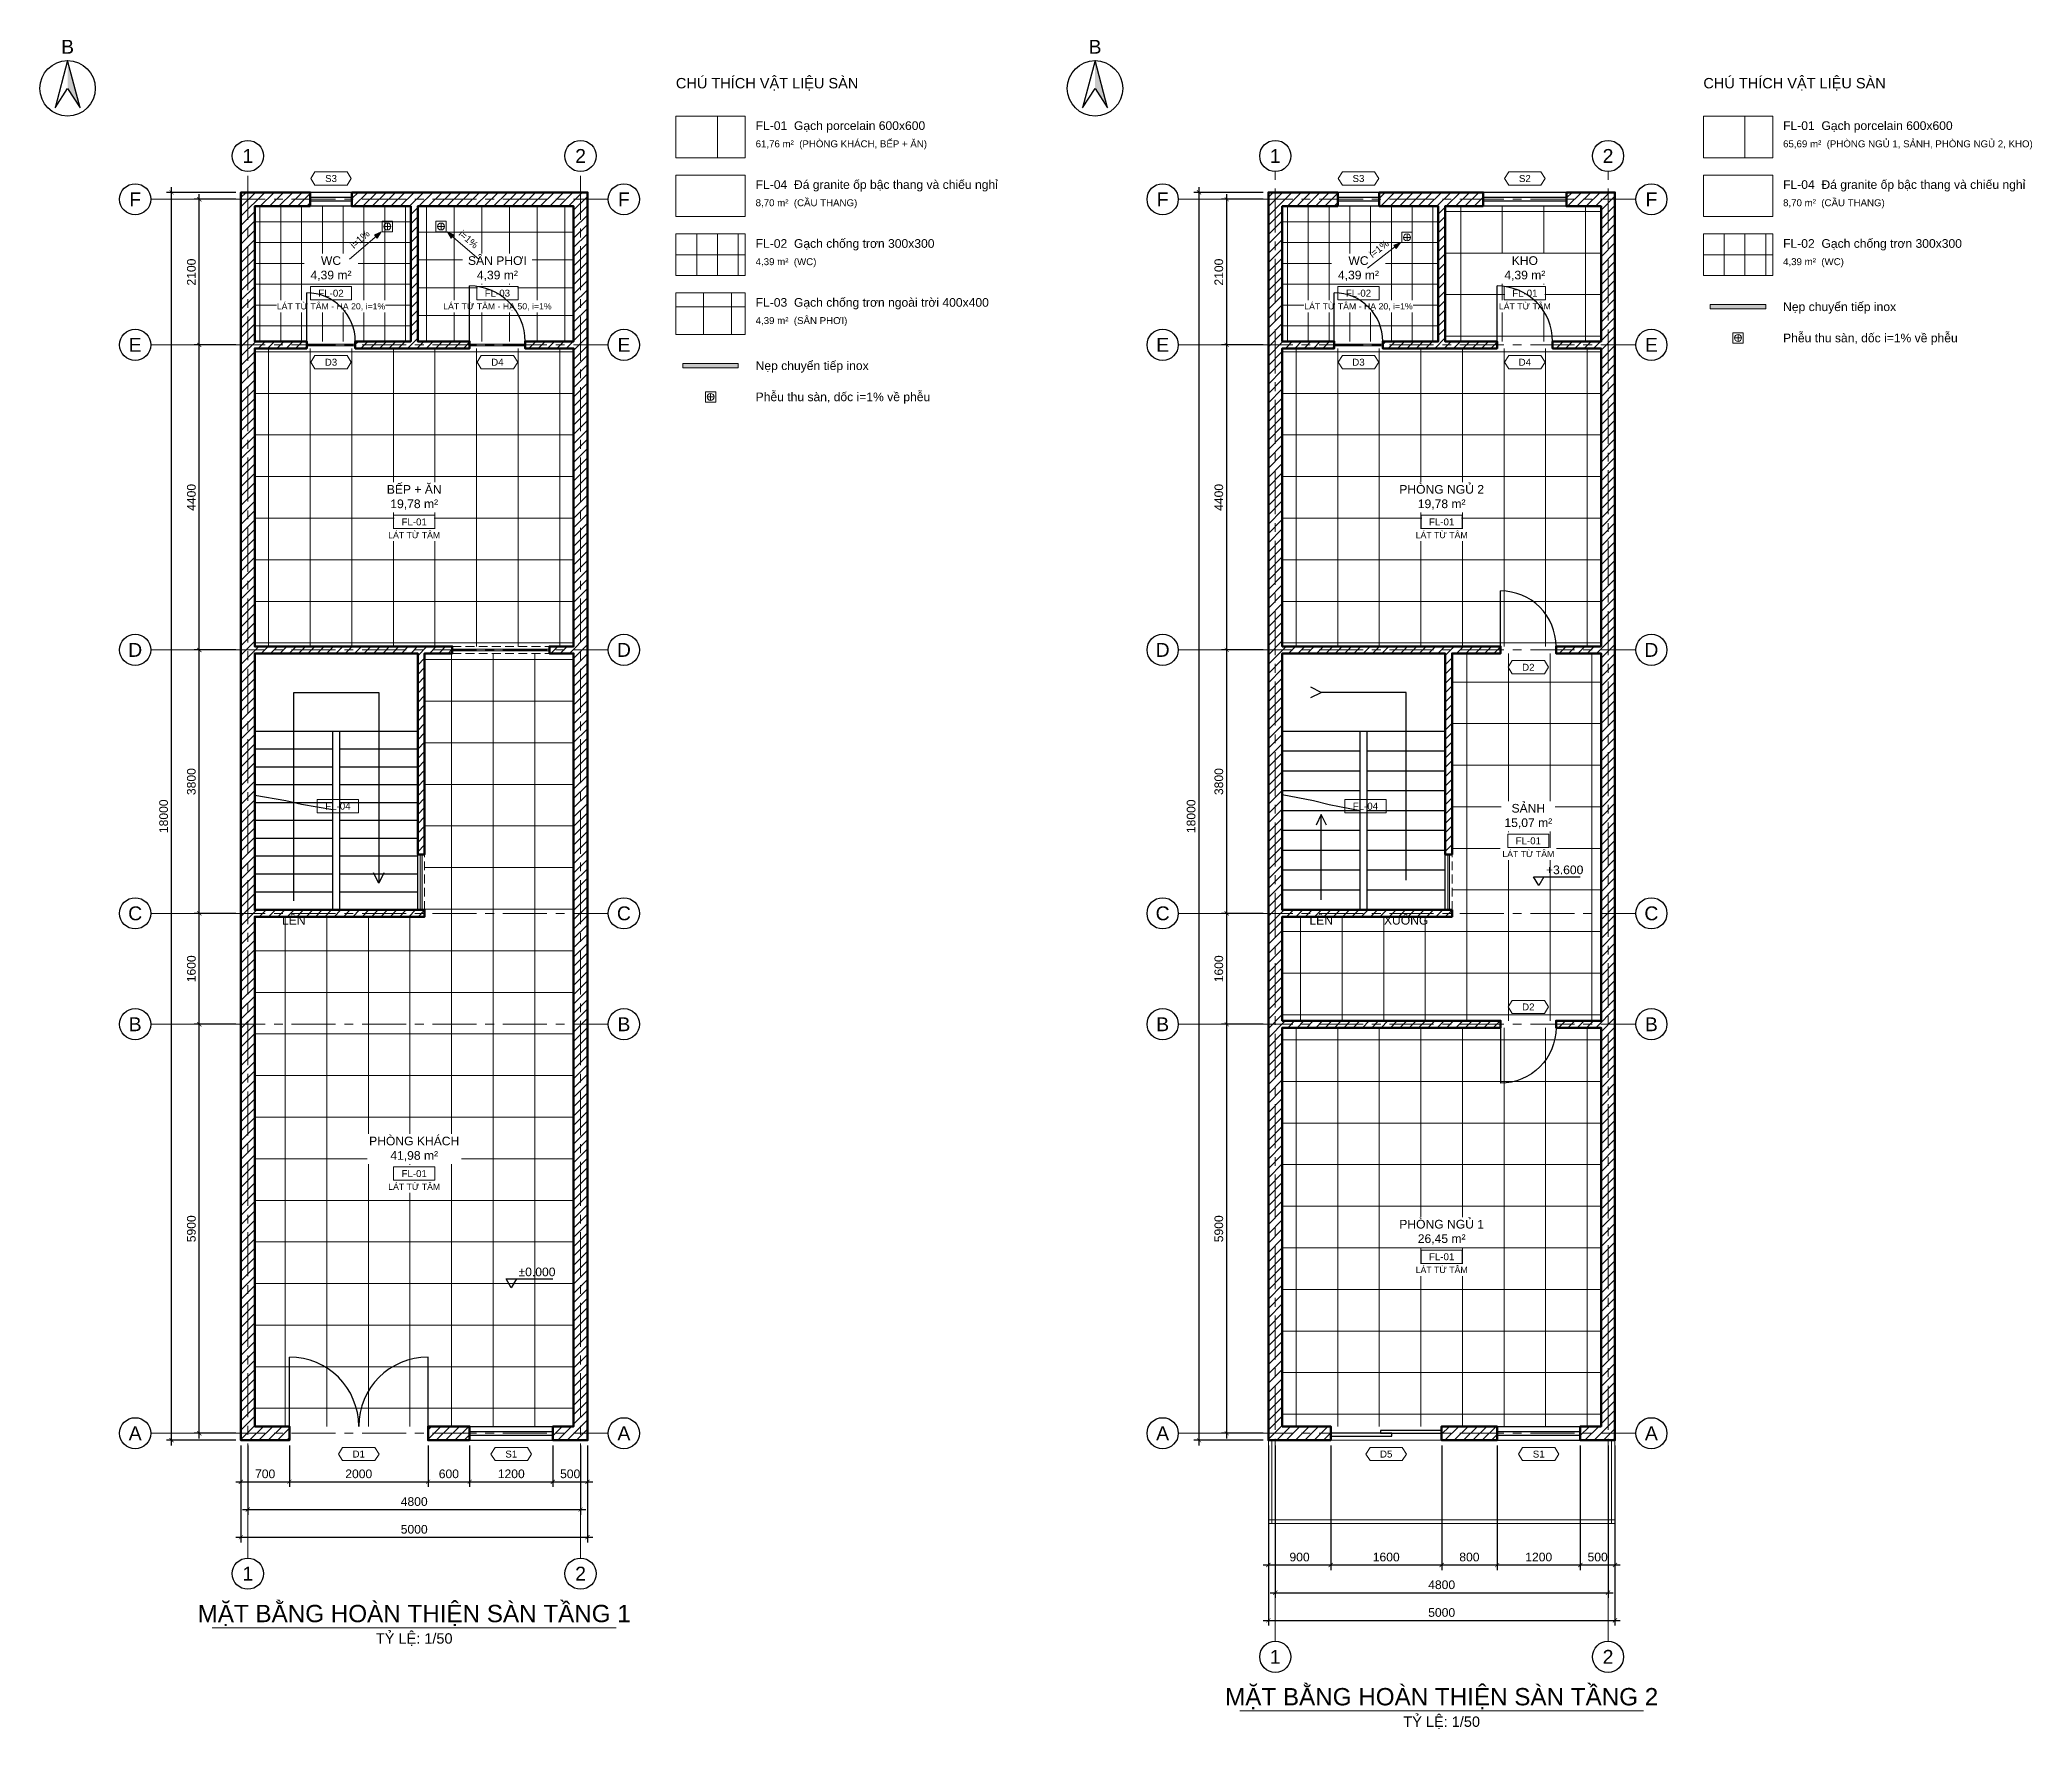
# Model space of a CAD drawing. Header units: millimetres. Extents: x -2900 to 278461, y -22074 to 20200.
# Drawn here: x 31325 to 60064, y -4168 to 20200 of the extents above; entities that cross this region are included whole.
import ezdxf
from ezdxf.enums import TextEntityAlignment as Align

# ---------------------------------------------------------------- set-up
doc = ezdxf.new("R2010")
doc.units = ezdxf.units.MM
doc.header["$LTSCALE"] = 20
doc.linetypes.add('CENTER', pattern=[50.8, 31.75, -6.35, 6.35, -6.35])
doc.linetypes.add('HIDDEN', pattern=[9.525, 6.35, -3.175])
for name, color, linetype, lineweight in [('A-ANNO-DIMS', 1, 'Continuous', 18), ('A-ANNO-NOTE', 7, 'Continuous', 18), ('A-ANNO-ROOM', 7, 'Continuous', 25), ('A-ANNO-SYMB', 7, 'Continuous', 25), ('A-ANNO-TEXT', 7, 'Continuous', 18), ('A-DOOR', 3, 'Continuous', 25), ('A-FLOR-FIXT', 5, 'Continuous', 18), ('A-FLOR-LEVL', 8, 'Continuous', 18), ('A-FLOR-PATT', 8, 'Continuous', 9), ('A-FLOR-STRS', 6, 'Continuous', 25), ('A-GLAZ', 4, 'Continuous', 25), ('A-OPEN', 8, 'HIDDEN', 18), ('A-WALL', 7, 'Continuous', 50), ('A-WALL-PATT', 8, 'Continuous', 9), ('S-GRID', 1, 'CENTER', 18), ('S-GRID-IDEN', 7, 'Continuous', 25)]:
    doc.layers.add(name, color=color, linetype=linetype, lineweight=lineweight)
doc.styles.add('MCP-ARIAL', font='arial.ttf')
doc.dimstyles.new('MCP-1-50', dxfattribs={"dimscale": 50, "dimtxt": 2.5, "dimasz": 1.2, "dimexe": 1.5, "dimexo": 1.5, "dimgap": 1, "dimtad": 1, "dimdec": 0, "dimdsep": 46, "dimtxsty": 'MCP-ARIAL', "dimblk": 'ARCHTICK', "dimblk1": 'ARCHTICK', "dimblk2": 'ARCHTICK', "dimcen": 0.09, "dimdle": 1.5, "dimclrd": 256, "dimclre": 256, "dimclrt": 256, "dimadec": 0, "dimazin": 0, "dimtfac": 1, "dimtdec": 4, "dimtix": 1, "dimtmove": 2, "dimatfit": 3, "dimfxl": 1, "dimtolj": 1, "dimtzin": 0, "dimarcsym": 0})

msp = doc.modelspace()

# ---------------------------------------------------------------- texts
at = {"layer": 'A-ANNO-NOTE', "style": 'MCP-ARIAL'}
for s, height, p in [('FL-01  Gạch porcelain 600x600', 125, (41650, 18900)), ('FL-01  Gạch porcelain 600x600', 125, (56470.91, 18900)), ('61,76 m²  (PHÒNG KHÁCH, BẾP + ĂN)', 100, (41650, 18650)), ('65,69 m²  (PHÒNG NGỦ 1, SẢNH, PHÒNG NGỦ 2, KHO)', 100, (56470.91, 18650)), ('FL-04  Đá granite ốp bậc thang và chiếu nghỉ', 125, (41650, 18050)), ('FL-04  Đá granite ốp bậc thang và chiếu nghỉ', 125, (56470.91, 18050)), ('8,70 m²  (CẦU THANG)', 100, (41650, 17800)), ('8,70 m²  (CẦU THANG)', 100, (56470.91, 17800)), ('FL-02  Gạch chống trơn 300x300', 125, (41650, 17200)), ('FL-02  Gạch chống trơn 300x300', 125, (56470.91, 17200)), ('4,39 m²  (WC)', 100, (41650, 16950)), ('4,39 m²  (WC)', 100, (56470.91, 16950)), ('FL-03  Gạch chống trơn ngoài trời 400x400', 125, (41650, 16350)), ('4,39 m²  (SÂN PHƠI)', 100, (41650, 16100))]:
    msp.add_text(s, height=height, dxfattribs=at).set_placement(p)
for s, p in [('LÁT TỪ TÂM - HẠ 20, i=1%', (35525, 16356.25)), ('LÁT TỪ TÂM - HẠ 50, i=1%', (37925, 16356.25)), ('LÁT TỪ TÂM - HẠ 20, i=1%', (50345.91, 16356.25)), ('LÁT TỪ TÂM', (52745.91, 16356.25)), ('LÁT TỪ TÂM', (36725, 13056.25)), ('LÁT TỪ TÂM', (51545.91, 13056.25)), ('LÁT TỪ TÂM', (52795.91, 8456.25)), ('LÁT TỪ TÂM', (36725, 3656.25)), ('LÁT TỪ TÂM', (51545.91, 2456.25))]:
    msp.add_text(s, height=90, dxfattribs=at).set_placement(p, align=Align.MIDDLE_CENTER)
for s, p in [('Nẹp chuyển tiếp inox', (56470.91, 16350)), ('Phễu thu sàn, dốc i=1% về phễu', (56470.91, 15900)), ('Nẹp chuyển tiếp inox', (41650, 15500)), ('Phễu thu sàn, dốc i=1% về phễu', (41650, 15050))]:
    msp.add_text(s, height=125, dxfattribs=at).set_placement(p, align=Align.MIDDLE_LEFT)
at = {"layer": 'A-ANNO-ROOM', "char_height": 125, "attachment_point": 5, "style": 'MCP-ARIAL'}
for s, insert in [('WC\\P4,39 m²', (35525, 16900)), ('SÂN PHƠI\\P4,39 m²', (37925, 16900)), ('WC\\P4,39 m²', (50345.907, 16900)), ('KHO\\P4,39 m²', (52745.907, 16900)), ('BẾP + ĂN\\P19,78 m²', (36725, 13600)), ('PHÒNG NGỦ 2\\P19,78 m²', (51545.907, 13600)), ('SẢNH\\P15,07 m²', (52795.907, 9000)), ('PHÒNG KHÁCH\\P41,98 m²', (36725, 4200)), ('PHÒNG NGỦ 1\\P26,45 m²', (51545.907, 3000))]:
    msp.add_mtext(s, dxfattribs=dict(at, insert=insert))
at = {"layer": 'A-ANNO-TEXT', "style": 'MCP-ARIAL'}
for p in [(40500, 19500), (55320.91, 19500)]:
    msp.add_text('CHÚ THÍCH VẬT LIỆU SÀN', height=150, dxfattribs=at).set_placement(p)
for s, p in [('LÊN', (34987.5, 7500)), ('LÊN', (49808.407, 7500)), ('XUỐNG', (51033.407, 7500))]:
    msp.add_text(s, height=125, dxfattribs=at).set_placement(p, align=Align.MIDDLE_CENTER)
for s, height, p in [('MẶT BẰNG HOÀN THIỆN SÀN TẦNG 1', 250, (36725, -2625)), ('TỶ LỆ: 1/50', 150, (36725, -2935)), ('MẶT BẰNG HOÀN THIỆN SÀN TẦNG 2', 250, (51545.91, -3825)), ('TỶ LỆ: 1/50', 150, (51545.91, -4135))]:
    msp.add_text(s, height=height, dxfattribs=at).set_placement(p, align=Align.CENTER)

# ---------------------------------------------------------------- blocks, each defined once
blk = doc.blocks.new('MCP_CUA_DI_2C_2000')
for p, q in [((0, 0), (0, 1000)), ((2000, 0), (2000, 1000))]:
    blk.add_line(p, q)
for centre, start, end in [((0, 0), 0.0013, 89.9987), ((2000, 0), 90.0013, 179.9987)]:
    blk.add_arc(centre, 1000, start, end)
at = {"style": 'MCP-ARIAL', "flags": 1}
for tag, p in [('MA', (1000, -100)), ('LOAI', (1000, -220)), ('RONG', (1000, -340))]:
    blk.add_attdef(tag, p, '', height=80, dxfattribs=at)
blk = doc.blocks.new('MCP_THE_LG_3')
blk.add_lwpolyline([(-5.85, 0), (-4.65, 1.9), (4.65, 1.9), (5.85, 0), (4.65, -1.9), (-4.65, -1.9)], close=True)
at = {"style": 'MCP-ARIAL'}
blk.add_attdef('MA', text='', height=2, dxfattribs=at).set_placement((0, 0), align=Align.MIDDLE_CENTER)
blk = doc.blocks.new('MCP_CUA_SO_1200_200')
for p, q in [((0, 200), (1200, 200)), ((0, 125), (1200, 125)), ((0, 75), (1200, 75)), ((0, 0), (1200, 0))]:
    blk.add_line(p, q)
at = {"style": 'MCP-ARIAL', "flags": 1}
for tag, p in [('MA', (600, -100)), ('LOAI', (600, -220)), ('RONG', (600, -340))]:
    blk.add_attdef(tag, p, '', height=80, dxfattribs=at)
blk = doc.blocks.new('MCP_CUA_DI_700')
blk.add_line((0, 0), (0, 700))
blk.add_arc((0, 0), 700, 359.9929, 90.0071)
at = {"style": 'MCP-ARIAL', "flags": 1}
for tag, p in [('MA', (350, -100)), ('LOAI', (350, -220)), ('RONG', (350, -340))]:
    blk.add_attdef(tag, p, '', height=80, dxfattribs=at)
blk = doc.blocks.new('MCP_CUA_DI_800')
blk.add_line((0, 0), (0, 800))
blk.add_arc((0, 0), 800, 359.9964, 90.0036)
at = {"style": 'MCP-ARIAL', "flags": 1}
for tag, p in [('MA', (400, -100)), ('LOAI', (400, -220)), ('RONG', (400, -340))]:
    blk.add_attdef(tag, p, '', height=80, dxfattribs=at)
blk = doc.blocks.new('MCP_CUA_SO_600_200')
for p, q in [((0, 200), (600, 200)), ((0, 125), (600, 125)), ((0, 75), (600, 75)), ((0, 0), (600, 0))]:
    blk.add_line(p, q)
at = {"style": 'MCP-ARIAL', "flags": 1}
for tag, p in [('MA', (300, -100)), ('LOAI', (300, -220)), ('RONG', (300, -340))]:
    blk.add_attdef(tag, p, '', height=80, dxfattribs=at)
blk = doc.blocks.new('_ArchTick')
at = {"color": 0, "linetype": 'ByBlock', "const_width": 0.15}
blk.add_lwpolyline([(-0.5, -0.5), (0.5, 0.5)], dxfattribs=at)
blk = doc.blocks.new('*D79')
at = {"layer": 'A-ANNO-DIMS', "lineweight": -2, "transparency": 16777216}
for p, q in [((34225, -75), (34225, -675)), ((34925, -75), (34925, -675)), ((34150, -600), (35000, -600))]:
    blk.add_line(p, q, dxfattribs=at)
at = {"layer": 'Defpoints', "color": 0, "transparency": 16777216}
for p in [(34225, 0), (34925, 0), (34925, -600)]:
    blk.add_point(p, dxfattribs=at)
at = {"layer": 'A-ANNO-DIMS', "lineweight": -2, "transparency": 16777216, "xscale": 60, "yscale": 60, "zscale": 60, "rotation": 180}
blk.add_blockref('_ArchTick', (34225, -600), dxfattribs=at)
at = {"layer": 'A-ANNO-DIMS', "lineweight": -2, "transparency": 16777216, "xscale": 60, "yscale": 60, "zscale": 60}
blk.add_blockref('_ArchTick', (34925, -600), dxfattribs=at)
at = {"layer": 'A-ANNO-DIMS', "transparency": 16777216, "insert": (34575, -486), "char_height": 125, "attachment_point": 5, "style": 'MCP-ARIAL'}
blk.add_mtext('\\A1;700', dxfattribs=at)
blk = doc.blocks.new('*D80')
at = {"layer": 'A-ANNO-DIMS', "lineweight": -2, "transparency": 16777216}
for p, q in [((34925, -75), (34925, -675)), ((36925, -75), (36925, -675)), ((34850, -600), (37000, -600))]:
    blk.add_line(p, q, dxfattribs=at)
at = {"layer": 'Defpoints', "color": 0, "transparency": 16777216}
for p in [(34925, 0), (36925, 0), (36925, -600)]:
    blk.add_point(p, dxfattribs=at)
at = {"layer": 'A-ANNO-DIMS', "lineweight": -2, "transparency": 16777216, "xscale": 60, "yscale": 60, "zscale": 60, "rotation": 180}
blk.add_blockref('_ArchTick', (34925, -600), dxfattribs=at)
at = {"layer": 'A-ANNO-DIMS', "lineweight": -2, "transparency": 16777216, "xscale": 60, "yscale": 60, "zscale": 60}
blk.add_blockref('_ArchTick', (36925, -600), dxfattribs=at)
at = {"layer": 'A-ANNO-DIMS', "transparency": 16777216, "insert": (35925, -486), "char_height": 125, "attachment_point": 5, "style": 'MCP-ARIAL'}
blk.add_mtext('\\A1;2000', dxfattribs=at)
blk = doc.blocks.new('*D81')
at = {"layer": 'A-ANNO-DIMS', "lineweight": -2, "transparency": 16777216}
for p, q in [((36925, -75), (36925, -675)), ((37525, -75), (37525, -675)), ((36850, -600), (37600, -600))]:
    blk.add_line(p, q, dxfattribs=at)
at = {"layer": 'Defpoints', "color": 0, "transparency": 16777216}
for p in [(36925, 0), (37525, 0), (37525, -600)]:
    blk.add_point(p, dxfattribs=at)
at = {"layer": 'A-ANNO-DIMS', "lineweight": -2, "transparency": 16777216, "xscale": 60, "yscale": 60, "zscale": 60, "rotation": 180}
blk.add_blockref('_ArchTick', (36925, -600), dxfattribs=at)
at = {"layer": 'A-ANNO-DIMS', "lineweight": -2, "transparency": 16777216, "xscale": 60, "yscale": 60, "zscale": 60}
blk.add_blockref('_ArchTick', (37525, -600), dxfattribs=at)
at = {"layer": 'A-ANNO-DIMS', "transparency": 16777216, "insert": (37225, -486), "char_height": 125, "attachment_point": 5, "style": 'MCP-ARIAL'}
blk.add_mtext('\\A1;600', dxfattribs=at)
blk = doc.blocks.new('*D82')
at = {"layer": 'A-ANNO-DIMS', "lineweight": -2, "transparency": 16777216}
for p, q in [((37525, -75), (37525, -675)), ((38725, -75), (38725, -675)), ((37450, -600), (38800, -600))]:
    blk.add_line(p, q, dxfattribs=at)
at = {"layer": 'Defpoints', "color": 0, "transparency": 16777216}
for p in [(37525, 0), (38725, 0), (38725, -600)]:
    blk.add_point(p, dxfattribs=at)
at = {"layer": 'A-ANNO-DIMS', "lineweight": -2, "transparency": 16777216, "xscale": 60, "yscale": 60, "zscale": 60, "rotation": 180}
blk.add_blockref('_ArchTick', (37525, -600), dxfattribs=at)
at = {"layer": 'A-ANNO-DIMS', "lineweight": -2, "transparency": 16777216, "xscale": 60, "yscale": 60, "zscale": 60}
blk.add_blockref('_ArchTick', (38725, -600), dxfattribs=at)
at = {"layer": 'A-ANNO-DIMS', "transparency": 16777216, "insert": (38125, -486), "char_height": 125, "attachment_point": 5, "style": 'MCP-ARIAL'}
blk.add_mtext('\\A1;1200', dxfattribs=at)
blk = doc.blocks.new('*D83')
at = {"layer": 'A-ANNO-DIMS', "lineweight": -2, "transparency": 16777216}
for p, q in [((38725, -75), (38725, -675)), ((39225, -75), (39225, -675)), ((38650, -600), (39300, -600))]:
    blk.add_line(p, q, dxfattribs=at)
at = {"layer": 'Defpoints', "color": 0, "transparency": 16777216}
for p in [(38725, 0), (39225, 0), (39225, -600)]:
    blk.add_point(p, dxfattribs=at)
at = {"layer": 'A-ANNO-DIMS', "lineweight": -2, "transparency": 16777216, "xscale": 60, "yscale": 60, "zscale": 60, "rotation": 180}
blk.add_blockref('_ArchTick', (38725, -600), dxfattribs=at)
at = {"layer": 'A-ANNO-DIMS', "lineweight": -2, "transparency": 16777216, "xscale": 60, "yscale": 60, "zscale": 60}
blk.add_blockref('_ArchTick', (39225, -600), dxfattribs=at)
at = {"layer": 'A-ANNO-DIMS', "transparency": 16777216, "insert": (38975, -486), "char_height": 125, "attachment_point": 5, "style": 'MCP-ARIAL'}
blk.add_mtext('\\A1;500', dxfattribs=at)
blk = doc.blocks.new('*D84')
at = {"layer": 'A-ANNO-DIMS', "lineweight": -2, "transparency": 16777216}
for p, q in [((34325, -75), (34325, -1075)), ((39125, -75), (39125, -1075)), ((34250, -1000), (39200, -1000))]:
    blk.add_line(p, q, dxfattribs=at)
at = {"layer": 'Defpoints', "color": 0, "transparency": 16777216}
for p in [(34325, 0), (39125, 0), (39125, -1000)]:
    blk.add_point(p, dxfattribs=at)
at = {"layer": 'A-ANNO-DIMS', "lineweight": -2, "transparency": 16777216, "xscale": 60, "yscale": 60, "zscale": 60, "rotation": 180}
blk.add_blockref('_ArchTick', (34325, -1000), dxfattribs=at)
at = {"layer": 'A-ANNO-DIMS', "lineweight": -2, "transparency": 16777216, "xscale": 60, "yscale": 60, "zscale": 60}
blk.add_blockref('_ArchTick', (39125, -1000), dxfattribs=at)
at = {"layer": 'A-ANNO-DIMS', "transparency": 16777216, "insert": (36725, -886), "char_height": 125, "attachment_point": 5, "style": 'MCP-ARIAL'}
blk.add_mtext('\\A1;4800', dxfattribs=at)
blk = doc.blocks.new('*D85')
at = {"layer": 'A-ANNO-DIMS', "lineweight": -2, "transparency": 16777216}
for p, q in [((34225, -75), (34225, -1475)), ((39225, -75), (39225, -1475)), ((34150, -1400), (39300, -1400))]:
    blk.add_line(p, q, dxfattribs=at)
at = {"layer": 'Defpoints', "color": 0, "transparency": 16777216}
for p in [(34225, 0), (39225, 0), (39225, -1400)]:
    blk.add_point(p, dxfattribs=at)
at = {"layer": 'A-ANNO-DIMS', "lineweight": -2, "transparency": 16777216, "xscale": 60, "yscale": 60, "zscale": 60, "rotation": 180}
blk.add_blockref('_ArchTick', (34225, -1400), dxfattribs=at)
at = {"layer": 'A-ANNO-DIMS', "lineweight": -2, "transparency": 16777216, "xscale": 60, "yscale": 60, "zscale": 60}
blk.add_blockref('_ArchTick', (39225, -1400), dxfattribs=at)
at = {"layer": 'A-ANNO-DIMS', "transparency": 16777216, "insert": (36725, -1286), "char_height": 125, "attachment_point": 5, "style": 'MCP-ARIAL'}
blk.add_mtext('\\A1;5000', dxfattribs=at)
blk = doc.blocks.new('*D86')
at = {"layer": 'A-ANNO-DIMS', "lineweight": -2, "transparency": 16777216}
for p, q in [((33625, 25), (33625, 6075)), ((34150, 6000), (33550, 6000)), ((34150, 100), (33550, 100))]:
    blk.add_line(p, q, dxfattribs=at)
at = {"layer": 'Defpoints', "color": 0, "transparency": 16777216}
for p in [(33625, 6000), (34225, 6000), (34225, 100)]:
    blk.add_point(p, dxfattribs=at)
at = {"layer": 'A-ANNO-DIMS', "lineweight": -2, "transparency": 16777216, "xscale": 60, "yscale": 60, "zscale": 60}
for p, rotation in [((33625, 6000), 90), ((33625, 100), 270)]:
    blk.add_blockref('_ArchTick', p, dxfattribs=dict(at, rotation=rotation))
at = {"layer": 'A-ANNO-DIMS', "transparency": 16777216, "insert": (33511, 3050), "char_height": 125, "attachment_point": 5, "rotation": 90, "style": 'MCP-ARIAL'}
blk.add_mtext('\\A1;5900', dxfattribs=at)
blk = doc.blocks.new('*D87')
at = {"layer": 'A-ANNO-DIMS', "lineweight": -2, "transparency": 16777216}
for p, q in [((34150, 7600), (33550, 7600)), ((33625, 5925), (33625, 7675)), ((34150, 6000), (33550, 6000))]:
    blk.add_line(p, q, dxfattribs=at)
at = {"layer": 'Defpoints', "color": 0, "transparency": 16777216}
for p in [(33625, 7600), (34225, 7600), (34225, 6000)]:
    blk.add_point(p, dxfattribs=at)
at = {"layer": 'A-ANNO-DIMS', "lineweight": -2, "transparency": 16777216, "xscale": 60, "yscale": 60, "zscale": 60}
for p, rotation in [((33625, 7600), 90), ((33625, 6000), 270)]:
    blk.add_blockref('_ArchTick', p, dxfattribs=dict(at, rotation=rotation))
at = {"layer": 'A-ANNO-DIMS', "transparency": 16777216, "insert": (33511, 6800), "char_height": 125, "attachment_point": 5, "rotation": 90, "style": 'MCP-ARIAL'}
blk.add_mtext('\\A1;1600', dxfattribs=at)
blk = doc.blocks.new('*D88')
at = {"layer": 'A-ANNO-DIMS', "lineweight": -2, "transparency": 16777216}
for p, q in [((34150, 11400), (33550, 11400)), ((33625, 7525), (33625, 11475)), ((34150, 7600), (33550, 7600))]:
    blk.add_line(p, q, dxfattribs=at)
at = {"layer": 'Defpoints', "color": 0, "transparency": 16777216}
for p in [(33625, 11400), (34225, 11400), (34225, 7600)]:
    blk.add_point(p, dxfattribs=at)
at = {"layer": 'A-ANNO-DIMS', "lineweight": -2, "transparency": 16777216, "xscale": 60, "yscale": 60, "zscale": 60}
for p, rotation in [((33625, 11400), 90), ((33625, 7600), 270)]:
    blk.add_blockref('_ArchTick', p, dxfattribs=dict(at, rotation=rotation))
at = {"layer": 'A-ANNO-DIMS', "transparency": 16777216, "insert": (33511, 9500), "char_height": 125, "attachment_point": 5, "rotation": 90, "style": 'MCP-ARIAL'}
blk.add_mtext('\\A1;3800', dxfattribs=at)
blk = doc.blocks.new('*D89')
at = {"layer": 'A-ANNO-DIMS', "lineweight": -2, "transparency": 16777216}
for p, q in [((33625, 11325), (33625, 15875)), ((34150, 15800), (33550, 15800)), ((34150, 11400), (33550, 11400))]:
    blk.add_line(p, q, dxfattribs=at)
at = {"layer": 'Defpoints', "color": 0, "transparency": 16777216}
for p in [(33625, 15800), (34225, 15800), (34225, 11400)]:
    blk.add_point(p, dxfattribs=at)
at = {"layer": 'A-ANNO-DIMS', "lineweight": -2, "transparency": 16777216, "xscale": 60, "yscale": 60, "zscale": 60}
for p, rotation in [((33625, 15800), 90), ((33625, 11400), 270)]:
    blk.add_blockref('_ArchTick', p, dxfattribs=dict(at, rotation=rotation))
at = {"layer": 'A-ANNO-DIMS', "transparency": 16777216, "insert": (33511, 13600), "char_height": 125, "attachment_point": 5, "rotation": 90, "style": 'MCP-ARIAL'}
blk.add_mtext('\\A1;4400', dxfattribs=at)
blk = doc.blocks.new('*D90')
at = {"layer": 'A-ANNO-DIMS', "lineweight": -2, "transparency": 16777216}
for p, q in [((34150, 17900), (33550, 17900)), ((33625, 15725), (33625, 17975)), ((34150, 15800), (33550, 15800))]:
    blk.add_line(p, q, dxfattribs=at)
at = {"layer": 'Defpoints', "color": 0, "transparency": 16777216}
for p in [(33625, 17900), (34225, 17900), (34225, 15800)]:
    blk.add_point(p, dxfattribs=at)
at = {"layer": 'A-ANNO-DIMS', "lineweight": -2, "transparency": 16777216, "xscale": 60, "yscale": 60, "zscale": 60}
for p, rotation in [((33625, 17900), 90), ((33625, 15800), 270)]:
    blk.add_blockref('_ArchTick', p, dxfattribs=dict(at, rotation=rotation))
at = {"layer": 'A-ANNO-DIMS', "transparency": 16777216, "insert": (33511, 16850), "char_height": 125, "attachment_point": 5, "rotation": 90, "style": 'MCP-ARIAL'}
blk.add_mtext('\\A1;2100', dxfattribs=at)
blk = doc.blocks.new('*D91')
at = {"layer": 'A-ANNO-DIMS', "lineweight": -2, "transparency": 16777216}
for p, q in [((34150, 18000), (33150, 18000)), ((33225, -75), (33225, 18075)), ((34150, 0), (33150, 0))]:
    blk.add_line(p, q, dxfattribs=at)
at = {"layer": 'Defpoints', "color": 0, "transparency": 16777216}
for p in [(33225, 18000), (34225, 18000), (34225, 0)]:
    blk.add_point(p, dxfattribs=at)
at = {"layer": 'A-ANNO-DIMS', "lineweight": -2, "transparency": 16777216, "xscale": 60, "yscale": 60, "zscale": 60}
for p, rotation in [((33225, 18000), 90), ((33225, 0), 270)]:
    blk.add_blockref('_ArchTick', p, dxfattribs=dict(at, rotation=rotation))
at = {"layer": 'A-ANNO-DIMS', "transparency": 16777216, "insert": (33111, 9000), "char_height": 125, "attachment_point": 5, "rotation": 90, "style": 'MCP-ARIAL'}
blk.add_mtext('\\A1;18000', dxfattribs=at)
blk = doc.blocks.new('MCP_TRUC')
blk.add_circle((0, 0), 4.5)
at = {"style": 'MCP-ARIAL'}
blk.add_attdef('SO', text='', height=4, dxfattribs=at).set_placement((0, 0), align=Align.MIDDLE_CENTER)
blk = doc.blocks.new('MCP_COTE')
blk.add_line((-1.5, 2.55), (12, 2.55))
blk.add_lwpolyline([(0, 0), (-1.5, 2.55), (1.5, 2.55)], close=True)
at = {"style": 'MCP-ARIAL'}
blk.add_attdef('COTE', (2.1, 3.3), '', height=2.5, dxfattribs=at)
blk = doc.blocks.new('MCP_HUONG_BAC')
blk.add_hatch(color=256).paths.add_polyline_path([(0, 8), (0, 0), (3.6, -5.6)], flags=16)
blk.add_lwpolyline([(0, 8), (-3.6, -5.6), (0, 0), (3.6, -5.6)], close=True)
blk.add_circle((0, 0), 8)
at = {"style": 'MCP-ARIAL'}
blk.add_attdef('KY_HIEU', text='', height=4, dxfattribs=at).set_placement((0, 12), align=Align.MIDDLE_CENTER)
blk = doc.blocks.new('MCP_THE_5')
blk.add_lwpolyline([(-5.95, -1.9), (5.95, -1.9), (5.95, 1.9), (-5.95, 1.9)], close=True)
at = {"style": 'MCP-ARIAL'}
blk.add_attdef('MA', text='', height=2, dxfattribs=at).set_placement((0, 0), align=Align.MIDDLE_CENTER)
blk = doc.blocks.new('MCP_PHEU_THU')
for p, q in [((-50, 0), (50, 0)), ((0, -50), (0, 50))]:
    blk.add_line(p, q)
blk.add_lwpolyline([(-75, -75), (75, -75), (75, 75), (-75, 75)], close=True)
blk.add_circle((0, 0), 50)
at = {"style": 'MCP-ARIAL', "flags": 1}
blk.add_attdef('MA', text='', height=40, dxfattribs=at).set_placement((0, -110), align=Align.MIDDLE_CENTER)
blk = doc.blocks.new('MCP_DOC')
blk.add_hatch(color=256).paths.add_polyline_path([(12, 0), (10, 0.6), (10, -0.6)], flags=16)
blk.add_line((0, 0), (10.5, 0))
blk.add_lwpolyline([(12, 0), (10, 0.6), (10, -0.6)], close=True)
at = {"style": 'MCP-ARIAL'}
blk.add_attdef('I', text='', height=2, dxfattribs=at).set_placement((6, 1.4), align=Align.CENTER)
blk = doc.blocks.new('MCP_DOC_NGUOC')
blk.add_hatch(color=256).paths.add_polyline_path([(0, 0), (2, 0.6), (2, -0.6)], flags=16)
blk.add_line((1.5, 0), (12, 0))
blk.add_lwpolyline([(0, 0), (2, 0.6), (2, -0.6)], close=True)
at = {"style": 'MCP-ARIAL'}
blk.add_attdef('I', text='', height=2, dxfattribs=at).set_placement((6, 1.4), align=Align.CENTER)
blk = doc.blocks.new('MCP_CUA_LUA_1600_200')
for points in [[(0, 60), (880, 60), (880, 100), (0, 100)], [(720, 100), (1600, 100), (1600, 140), (720, 140)]]:
    blk.add_lwpolyline(points, close=True)
at = {"style": 'MCP-ARIAL', "flags": 1}
for tag, p in [('MA', (800, -100)), ('LOAI', (800, -220)), ('RONG', (800, -340))]:
    blk.add_attdef(tag, p, '', height=80, dxfattribs=at)
blk = doc.blocks.new('*D92')
at = {"layer": 'A-ANNO-DIMS', "lineweight": -2, "transparency": 16777216}
for p, q in [((49046, -75), (49046, -1875)), ((49946, -75), (49946, -1875)), ((48971, -1800), (50021, -1800))]:
    blk.add_line(p, q, dxfattribs=at)
at = {"layer": 'Defpoints', "color": 0, "transparency": 16777216}
for p in [(49046, 0), (49946, 0), (49946, -1800)]:
    blk.add_point(p, dxfattribs=at)
at = {"layer": 'A-ANNO-DIMS', "lineweight": -2, "transparency": 16777216, "xscale": 60, "yscale": 60, "zscale": 60, "rotation": 180}
blk.add_blockref('_ArchTick', (49046, -1800), dxfattribs=at)
at = {"layer": 'A-ANNO-DIMS', "lineweight": -2, "transparency": 16777216, "xscale": 60, "yscale": 60, "zscale": 60}
blk.add_blockref('_ArchTick', (49946, -1800), dxfattribs=at)
at = {"layer": 'A-ANNO-DIMS', "transparency": 16777216, "insert": (49496, -1686), "char_height": 125, "attachment_point": 5, "style": 'MCP-ARIAL'}
blk.add_mtext('\\A1;900', dxfattribs=at)
blk = doc.blocks.new('*D93')
at = {"layer": 'A-ANNO-DIMS', "lineweight": -2, "transparency": 16777216}
for p, q in [((49946, -75), (49946, -1875)), ((51546, -75), (51546, -1875)), ((49871, -1800), (51621, -1800))]:
    blk.add_line(p, q, dxfattribs=at)
at = {"layer": 'Defpoints', "color": 0, "transparency": 16777216}
for p in [(49946, 0), (51546, 0), (51546, -1800)]:
    blk.add_point(p, dxfattribs=at)
at = {"layer": 'A-ANNO-DIMS', "lineweight": -2, "transparency": 16777216, "xscale": 60, "yscale": 60, "zscale": 60, "rotation": 180}
blk.add_blockref('_ArchTick', (49946, -1800), dxfattribs=at)
at = {"layer": 'A-ANNO-DIMS', "lineweight": -2, "transparency": 16777216, "xscale": 60, "yscale": 60, "zscale": 60}
blk.add_blockref('_ArchTick', (51546, -1800), dxfattribs=at)
at = {"layer": 'A-ANNO-DIMS', "transparency": 16777216, "insert": (50746, -1686), "char_height": 125, "attachment_point": 5, "style": 'MCP-ARIAL'}
blk.add_mtext('\\A1;1600', dxfattribs=at)
blk = doc.blocks.new('*D94')
at = {"layer": 'A-ANNO-DIMS', "lineweight": -2, "transparency": 16777216}
for p, q in [((51546, -75), (51546, -1875)), ((52346, -75), (52346, -1875)), ((51471, -1800), (52421, -1800))]:
    blk.add_line(p, q, dxfattribs=at)
at = {"layer": 'Defpoints', "color": 0, "transparency": 16777216}
for p in [(51546, 0), (52346, 0), (52346, -1800)]:
    blk.add_point(p, dxfattribs=at)
at = {"layer": 'A-ANNO-DIMS', "lineweight": -2, "transparency": 16777216, "xscale": 60, "yscale": 60, "zscale": 60, "rotation": 180}
blk.add_blockref('_ArchTick', (51546, -1800), dxfattribs=at)
at = {"layer": 'A-ANNO-DIMS', "lineweight": -2, "transparency": 16777216, "xscale": 60, "yscale": 60, "zscale": 60}
blk.add_blockref('_ArchTick', (52346, -1800), dxfattribs=at)
at = {"layer": 'A-ANNO-DIMS', "transparency": 16777216, "insert": (51946, -1686), "char_height": 125, "attachment_point": 5, "style": 'MCP-ARIAL'}
blk.add_mtext('\\A1;800', dxfattribs=at)
blk = doc.blocks.new('*D95')
at = {"layer": 'A-ANNO-DIMS', "lineweight": -2, "transparency": 16777216}
for p, q in [((52346, -75), (52346, -1875)), ((53546, -75), (53546, -1875)), ((52271, -1800), (53621, -1800))]:
    blk.add_line(p, q, dxfattribs=at)
at = {"layer": 'Defpoints', "color": 0, "transparency": 16777216}
for p in [(52346, 0), (53546, 0), (53546, -1800)]:
    blk.add_point(p, dxfattribs=at)
at = {"layer": 'A-ANNO-DIMS', "lineweight": -2, "transparency": 16777216, "xscale": 60, "yscale": 60, "zscale": 60, "rotation": 180}
blk.add_blockref('_ArchTick', (52346, -1800), dxfattribs=at)
at = {"layer": 'A-ANNO-DIMS', "lineweight": -2, "transparency": 16777216, "xscale": 60, "yscale": 60, "zscale": 60}
blk.add_blockref('_ArchTick', (53546, -1800), dxfattribs=at)
at = {"layer": 'A-ANNO-DIMS', "transparency": 16777216, "insert": (52946, -1686), "char_height": 125, "attachment_point": 5, "style": 'MCP-ARIAL'}
blk.add_mtext('\\A1;1200', dxfattribs=at)
blk = doc.blocks.new('*D96')
at = {"layer": 'A-ANNO-DIMS', "lineweight": -2, "transparency": 16777216}
for p, q in [((53546, -75), (53546, -1875)), ((54046, -75), (54046, -1875)), ((53471, -1800), (54121, -1800))]:
    blk.add_line(p, q, dxfattribs=at)
at = {"layer": 'Defpoints', "color": 0, "transparency": 16777216}
for p in [(53546, 0), (54046, 0), (54046, -1800)]:
    blk.add_point(p, dxfattribs=at)
at = {"layer": 'A-ANNO-DIMS', "lineweight": -2, "transparency": 16777216, "xscale": 60, "yscale": 60, "zscale": 60, "rotation": 180}
blk.add_blockref('_ArchTick', (53546, -1800), dxfattribs=at)
at = {"layer": 'A-ANNO-DIMS', "lineweight": -2, "transparency": 16777216, "xscale": 60, "yscale": 60, "zscale": 60}
blk.add_blockref('_ArchTick', (54046, -1800), dxfattribs=at)
at = {"layer": 'A-ANNO-DIMS', "transparency": 16777216, "insert": (53796, -1686), "char_height": 125, "attachment_point": 5, "style": 'MCP-ARIAL'}
blk.add_mtext('\\A1;500', dxfattribs=at)
blk = doc.blocks.new('*D97')
at = {"layer": 'A-ANNO-DIMS', "lineweight": -2, "transparency": 16777216}
for p, q in [((49146, -75), (49146, -2275)), ((53946, -75), (53946, -2275)), ((49071, -2200), (54021, -2200))]:
    blk.add_line(p, q, dxfattribs=at)
at = {"layer": 'Defpoints', "color": 0, "transparency": 16777216}
for p in [(49146, 0), (53946, 0), (53946, -2200)]:
    blk.add_point(p, dxfattribs=at)
at = {"layer": 'A-ANNO-DIMS', "lineweight": -2, "transparency": 16777216, "xscale": 60, "yscale": 60, "zscale": 60, "rotation": 180}
blk.add_blockref('_ArchTick', (49146, -2200), dxfattribs=at)
at = {"layer": 'A-ANNO-DIMS', "lineweight": -2, "transparency": 16777216, "xscale": 60, "yscale": 60, "zscale": 60}
blk.add_blockref('_ArchTick', (53946, -2200), dxfattribs=at)
at = {"layer": 'A-ANNO-DIMS', "transparency": 16777216, "insert": (51546, -2086), "char_height": 125, "attachment_point": 5, "style": 'MCP-ARIAL'}
blk.add_mtext('\\A1;4800', dxfattribs=at)
blk = doc.blocks.new('*D98')
at = {"layer": 'A-ANNO-DIMS', "lineweight": -2, "transparency": 16777216}
for p, q in [((49046, -75), (49046, -2675)), ((54046, -75), (54046, -2675)), ((48971, -2600), (54121, -2600))]:
    blk.add_line(p, q, dxfattribs=at)
at = {"layer": 'Defpoints', "color": 0, "transparency": 16777216}
for p in [(49046, 0), (54046, 0), (54046, -2600)]:
    blk.add_point(p, dxfattribs=at)
at = {"layer": 'A-ANNO-DIMS', "lineweight": -2, "transparency": 16777216, "xscale": 60, "yscale": 60, "zscale": 60, "rotation": 180}
blk.add_blockref('_ArchTick', (49046, -2600), dxfattribs=at)
at = {"layer": 'A-ANNO-DIMS', "lineweight": -2, "transparency": 16777216, "xscale": 60, "yscale": 60, "zscale": 60}
blk.add_blockref('_ArchTick', (54046, -2600), dxfattribs=at)
at = {"layer": 'A-ANNO-DIMS', "transparency": 16777216, "insert": (51546, -2486), "char_height": 125, "attachment_point": 5, "style": 'MCP-ARIAL'}
blk.add_mtext('\\A1;5000', dxfattribs=at)
blk = doc.blocks.new('*D99')
at = {"layer": 'A-ANNO-DIMS', "lineweight": -2, "transparency": 16777216}
for p, q in [((48446, 25), (48446, 6075)), ((48971, 6000), (48371, 6000)), ((48971, 100), (48371, 100))]:
    blk.add_line(p, q, dxfattribs=at)
at = {"layer": 'Defpoints', "color": 0, "transparency": 16777216}
for p in [(48446, 6000), (49046, 6000), (49046, 100)]:
    blk.add_point(p, dxfattribs=at)
at = {"layer": 'A-ANNO-DIMS', "lineweight": -2, "transparency": 16777216, "xscale": 60, "yscale": 60, "zscale": 60}
for p, rotation in [((48446, 6000), 90), ((48446, 100), 270)]:
    blk.add_blockref('_ArchTick', p, dxfattribs=dict(at, rotation=rotation))
at = {"layer": 'A-ANNO-DIMS', "transparency": 16777216, "insert": (48332, 3050), "char_height": 125, "attachment_point": 5, "rotation": 90, "style": 'MCP-ARIAL'}
blk.add_mtext('\\A1;5900', dxfattribs=at)
blk = doc.blocks.new('*D100')
at = {"layer": 'A-ANNO-DIMS', "lineweight": -2, "transparency": 16777216}
for p, q in [((48971, 7600), (48371, 7600)), ((48446, 5925), (48446, 7675)), ((48971, 6000), (48371, 6000))]:
    blk.add_line(p, q, dxfattribs=at)
at = {"layer": 'Defpoints', "color": 0, "transparency": 16777216}
for p in [(48446, 7600), (49046, 7600), (49046, 6000)]:
    blk.add_point(p, dxfattribs=at)
at = {"layer": 'A-ANNO-DIMS', "lineweight": -2, "transparency": 16777216, "xscale": 60, "yscale": 60, "zscale": 60}
for p, rotation in [((48446, 7600), 90), ((48446, 6000), 270)]:
    blk.add_blockref('_ArchTick', p, dxfattribs=dict(at, rotation=rotation))
at = {"layer": 'A-ANNO-DIMS', "transparency": 16777216, "insert": (48332, 6800), "char_height": 125, "attachment_point": 5, "rotation": 90, "style": 'MCP-ARIAL'}
blk.add_mtext('\\A1;1600', dxfattribs=at)
blk = doc.blocks.new('*D101')
at = {"layer": 'A-ANNO-DIMS', "lineweight": -2, "transparency": 16777216}
for p, q in [((48971, 11400), (48371, 11400)), ((48446, 7525), (48446, 11475)), ((48971, 7600), (48371, 7600))]:
    blk.add_line(p, q, dxfattribs=at)
at = {"layer": 'Defpoints', "color": 0, "transparency": 16777216}
for p in [(48446, 11400), (49046, 11400), (49046, 7600)]:
    blk.add_point(p, dxfattribs=at)
at = {"layer": 'A-ANNO-DIMS', "lineweight": -2, "transparency": 16777216, "xscale": 60, "yscale": 60, "zscale": 60}
for p, rotation in [((48446, 11400), 90), ((48446, 7600), 270)]:
    blk.add_blockref('_ArchTick', p, dxfattribs=dict(at, rotation=rotation))
at = {"layer": 'A-ANNO-DIMS', "transparency": 16777216, "insert": (48332, 9500), "char_height": 125, "attachment_point": 5, "rotation": 90, "style": 'MCP-ARIAL'}
blk.add_mtext('\\A1;3800', dxfattribs=at)
blk = doc.blocks.new('*D102')
at = {"layer": 'A-ANNO-DIMS', "lineweight": -2, "transparency": 16777216}
for p, q in [((48446, 11325), (48446, 15875)), ((48971, 15800), (48371, 15800)), ((48971, 11400), (48371, 11400))]:
    blk.add_line(p, q, dxfattribs=at)
at = {"layer": 'Defpoints', "color": 0, "transparency": 16777216}
for p in [(48446, 15800), (49046, 15800), (49046, 11400)]:
    blk.add_point(p, dxfattribs=at)
at = {"layer": 'A-ANNO-DIMS', "lineweight": -2, "transparency": 16777216, "xscale": 60, "yscale": 60, "zscale": 60}
for p, rotation in [((48446, 15800), 90), ((48446, 11400), 270)]:
    blk.add_blockref('_ArchTick', p, dxfattribs=dict(at, rotation=rotation))
at = {"layer": 'A-ANNO-DIMS', "transparency": 16777216, "insert": (48332, 13600), "char_height": 125, "attachment_point": 5, "rotation": 90, "style": 'MCP-ARIAL'}
blk.add_mtext('\\A1;4400', dxfattribs=at)
blk = doc.blocks.new('*D103')
at = {"layer": 'A-ANNO-DIMS', "lineweight": -2, "transparency": 16777216}
for p, q in [((48971, 17900), (48371, 17900)), ((48446, 15725), (48446, 17975)), ((48971, 15800), (48371, 15800))]:
    blk.add_line(p, q, dxfattribs=at)
at = {"layer": 'Defpoints', "color": 0, "transparency": 16777216}
for p in [(48446, 17900), (49046, 17900), (49046, 15800)]:
    blk.add_point(p, dxfattribs=at)
at = {"layer": 'A-ANNO-DIMS', "lineweight": -2, "transparency": 16777216, "xscale": 60, "yscale": 60, "zscale": 60}
for p, rotation in [((48446, 17900), 90), ((48446, 15800), 270)]:
    blk.add_blockref('_ArchTick', p, dxfattribs=dict(at, rotation=rotation))
at = {"layer": 'A-ANNO-DIMS', "transparency": 16777216, "insert": (48332, 16850), "char_height": 125, "attachment_point": 5, "rotation": 90, "style": 'MCP-ARIAL'}
blk.add_mtext('\\A1;2100', dxfattribs=at)
blk = doc.blocks.new('*D104')
at = {"layer": 'A-ANNO-DIMS', "lineweight": -2, "transparency": 16777216}
for p, q in [((48971, 18000), (47971, 18000)), ((48046, -75), (48046, 18075)), ((48971, 0), (47971, 0))]:
    blk.add_line(p, q, dxfattribs=at)
at = {"layer": 'Defpoints', "color": 0, "transparency": 16777216}
for p in [(48046, 18000), (49046, 18000), (49046, 0)]:
    blk.add_point(p, dxfattribs=at)
at = {"layer": 'A-ANNO-DIMS', "lineweight": -2, "transparency": 16777216, "xscale": 60, "yscale": 60, "zscale": 60}
for p, rotation in [((48046, 18000), 90), ((48046, 0), 270)]:
    blk.add_blockref('_ArchTick', p, dxfattribs=dict(at, rotation=rotation))
at = {"layer": 'A-ANNO-DIMS', "transparency": 16777216, "insert": (47932, 9000), "char_height": 125, "attachment_point": 5, "rotation": 90, "style": 'MCP-ARIAL'}
blk.add_mtext('\\A1;18000', dxfattribs=at)

# ---------------------------------------------------------------- dimensions: what is measured, and where the dimension line sits
at = {"layer": 'A-ANNO-DIMS'}
for base, p1, p2, picture, middle in [((33225, 18000), (34225, 0), (34225, 18000), '*D91', (33111.178377, 9000)), ((33625, 17900), (34225, 15800), (34225, 17900), '*D90', (33511.178377, 16850)), ((48045.907, 18000), (49045.907, 0), (49045.907, 18000), '*D104', (47932.085377, 9000)), ((48445.907, 17900), (49045.907, 15800), (49045.907, 17900), '*D103', (48332.085377, 16850)), ((33625, 15800), (34225, 11400), (34225, 15800), '*D89', (33511.178377, 13600)), ((48445.907, 15800), (49045.907, 11400), (49045.907, 15800), '*D102', (48332.085377, 13600)), ((33625, 11400), (34225, 7600), (34225, 11400), '*D88', (33511.135744, 9500)), ((48445.907, 11400), (49045.907, 7600), (49045.907, 11400), '*D101', (48332.042744, 9500)), ((33625, 7600), (34225, 6000), (34225, 7600), '*D87', (33511.178377, 6800)), ((48445.907, 7600), (49045.907, 6000), (49045.907, 7600), '*D100', (48332.085377, 6800)), ((33625, 6000), (34225, 100), (34225, 6000), '*D86', (33511.178377, 3050)), ((48445.907, 6000), (49045.907, 100), (49045.907, 6000), '*D99', (48332.085377, 3050))]:
    dim = msp.add_linear_dim(base=base, p1=p1, p2=p2, angle=90, dimstyle='MCP-1-50', dxfattribs=at)
    dim.commit()
    dim.dimension.update_dxf_attribs({"geometry": picture, "text_midpoint": middle})
for base, p1, p2, picture, middle in [((34925, -600), (34225, 0), (34925, 0), '*D79', (34575, -486.178377)), ((39225, -1400), (34225, 0), (39225, 0), '*D85', (36725, -1286.178377)), ((39125, -1000), (34325, 0), (39125, 0), '*D84', (36725, -886.178377)), ((36925, -600), (34925, 0), (36925, 0), '*D80', (35925, -486.178377)), ((37525, -600), (36925, 0), (37525, 0), '*D81', (37225, -486.178377)), ((38725, -600), (37525, 0), (38725, 0), '*D82', (38125, -486.178377)), ((39225, -600), (38725, 0), (39225, 0), '*D83', (38975, -486.178377)), ((49945.907, -1800), (49045.907, 0), (49945.907, 0), '*D92', (49495.907, -1686.178377)), ((54045.907, -2600), (49045.907, 0), (54045.907, 0), '*D98', (51545.907, -2486.178377)), ((53945.907, -2200), (49145.907, 0), (53945.907, 0), '*D97', (51545.907, -2086.178377)), ((51545.907, -1800), (49945.907, 0), (51545.907, 0), '*D93', (50745.907, -1686.178377)), ((52345.907, -1800), (51545.907, 0), (52345.907, 0), '*D94', (51945.907, -1686.178377)), ((53545.907, -1800), (52345.907, 0), (53545.907, 0), '*D95', (52945.907, -1686.178377)), ((54045.907, -1800), (53545.907, 0), (54045.907, 0), '*D96', (53795.907, -1686.178377))]:
    dim = msp.add_linear_dim(base=base, p1=p1, p2=p2, dimstyle='MCP-1-50', dxfattribs=at)
    dim.commit()
    dim.dimension.update_dxf_attribs({"geometry": picture, "text_midpoint": middle})

# ---------------------------------------------------------------- hatches: boundary and pattern name
at = {"layer": 'A-FLOR-PATT'}
for points in [[(55420.91, 16320), (56220.91, 16320), (56220.91, 16380), (55420.91, 16380)], [(35175, 15787.5), (35875, 15787.5), (35875, 15812.5), (35175, 15812.5)], [(37525, 15787.5), (38325, 15787.5), (38325, 15812.5), (37525, 15812.5)], [(49995.91, 15787.5), (50695.91, 15787.5), (50695.91, 15812.5), (49995.91, 15812.5)], [(40600, 15470), (41400, 15470), (41400, 15530), (40600, 15530)], [(37275, 11387.5), (38675, 11387.5), (38675, 11412.5), (37275, 11412.5)], [(36837.5, 7650), (36837.5, 8450), (36812.5, 8450), (36812.5, 7650)], [(51658.41, 7650), (51658.41, 8450), (51633.41, 8450), (51633.41, 7650)]]:
    msp.add_hatch(color=256, dxfattribs=at).paths.add_polyline_path(points, flags=16)
at = {"layer": 'A-WALL-PATT'}
h = msp.add_hatch(dxfattribs=at)
h.set_pattern_fill('ANSI31', color=256, scale=30, style=0)
h.paths.add_polyline_path([(37525, 0), (37525, 200), (36925, 200), (36925, 0)], flags=16)
h.paths.add_polyline_path([(35825, 18000), (35825, 17800), (36675, 17800), (36675, 15850), (35875, 15850), (35875, 15750), (37525, 15750), (37525, 15850), (36775, 15850), (36775, 17800), (39025, 17800), (39025, 15850), (38325, 15850), (38325, 15750), (39025, 15750), (39025, 11450), (38675, 11450), (38675, 11350), (39025, 11350), (39025, 200), (38725, 200), (38725, 0), (39225, 0), (39225, 18000)], flags=16)
h.paths.add_polyline_path([(35225, 17800), (35225, 18000), (34225, 18000), (34225, 0), (34925, 0), (34925, 200), (34425, 200), (34425, 7550), (36875, 7550), (36875, 7650), (34425, 7650), (34425, 11350), (36775, 11350), (36775, 8450), (36875, 8450), (36875, 11350), (37275, 11350), (37275, 11450), (34425, 11450), (34425, 15750), (35175, 15750), (35175, 15850), (34425, 15850), (34425, 17800)], flags=16)
h = msp.add_hatch(dxfattribs=at)
h.set_pattern_fill('ANSI31', color=256, scale=30, style=0)
h.paths.add_polyline_path([(53345.907, 18000), (53345.907, 17800), (53845.907, 17800), (53845.907, 15850), (53145.907, 15850), (53145.907, 15750), (53845.907, 15750), (53845.907, 11450), (53195.907, 11450), (53195.907, 11350), (53845.907, 11350), (53845.907, 6050), (53195.907, 6050), (53195.907, 5950), (53845.907, 5950), (53845.907, 200), (53545.907, 200), (53545.907, 0), (54045.907, 0), (54045.907, 18000)], flags=16)
h.paths.add_polyline_path([(52145.907, 17800), (52145.907, 18000), (50645.907, 18000), (50645.907, 17800), (51495.907, 17800), (51495.907, 15850), (50695.907, 15850), (50695.907, 15750), (52345.907, 15750), (52345.907, 15850), (51595.907, 15850), (51595.907, 17800)], flags=16)
h.paths.add_polyline_path([(50045.907, 17800), (50045.907, 18000), (49045.907, 18000), (49045.907, 0), (49945.907, 0), (49945.907, 200), (49245.907, 200), (49245.907, 5950), (52395.907, 5950), (52395.907, 6050), (49245.907, 6050), (49245.907, 7550), (51695.907, 7550), (51695.907, 7650), (49245.907, 7650), (49245.907, 11350), (51595.907, 11350), (51595.907, 8450), (51695.907, 8450), (51695.907, 11350), (52395.907, 11350), (52395.907, 11450), (49245.907, 11450), (49245.907, 15750), (49995.907, 15750), (49995.907, 15850), (49245.907, 15850), (49245.907, 17800)], flags=16)
h.paths.add_polyline_path([(52345.907, 0), (52345.907, 200), (51545.907, 200), (51545.907, 0)], flags=16)

# ---------------------------------------------------------------- linework, layer by layer
at = {"layer": 'A-ANNO-NOTE'}
for points in [[(40500, 18500), (41500, 18500), (41500, 19100), (40500, 19100)], [(55320.91, 18500), (56320.91, 18500), (56320.91, 19100), (55320.91, 19100)], [(40500, 17650), (41500, 17650), (41500, 18250), (40500, 18250)], [(55320.91, 17650), (56320.91, 17650), (56320.91, 18250), (55320.91, 18250)], [(40500, 16800), (41500, 16800), (41500, 17400), (40500, 17400)], [(55320.91, 16800), (56320.91, 16800), (56320.91, 17400), (55320.91, 17400)], [(40500, 15950), (41500, 15950), (41500, 16550), (40500, 16550)]]:
    msp.add_lwpolyline(points, close=True, dxfattribs=at)
at = {"layer": 'A-ANNO-TEXT'}
for p, q in [((33812.5, -2705), (39637.5, -2705)), ((48633.41, -3905), (54458.41, -3905))]:
    msp.add_line(p, q, dxfattribs=at)
at = {"layer": 'A-FLOR-LEVL'}
for p, q in [((49095.907, 0), (49095.907, -1200)), ((53995.907, -1200), (53995.907, 0)), ((49045.907, -1150), (54045.907, -1150))]:
    msp.add_line(p, q, dxfattribs=at)
msp.add_lwpolyline([(49045.907, -1200), (54045.907, -1200), (54045.907, 0), (49045.907, 0)], close=True, dxfattribs=at)
at = {"layer": 'A-FLOR-PATT'}
for p, q in [((40500, 18500), (40500, 19100)), ((41100, 18500), (41100, 19100)), ((55320.91, 18500), (55320.91, 19100)), ((55920.91, 18500), (55920.91, 19100)), ((40500, 18500), (41500, 18500)), ((55320.91, 18500), (56320.91, 18500)), ((34425, 17575), (36675, 17575)), ((34500, 15850), (34500, 17800)), ((34800, 16446.25), (34800, 17800)), ((35100, 16446.25), (35100, 17800)), ((35400, 17118.75), (35400, 17800)), ((35700, 17118.75), (35700, 17800)), ((36000, 16446.25), (36000, 17800)), ((36300, 16446.25), (36300, 17800)), ((36600, 15850), (36600, 17800)), ((36900, 15850), (36900, 17800)), ((37300, 16446.25), (37300, 17800)), ((37700, 17118.75), (37700, 17800)), ((38100, 17118.75), (38100, 17800)), ((38500, 16446.25), (38500, 17800)), ((38900, 15850), (38900, 17800)), ((49245.91, 17575), (51495.91, 17575)), ((49320.91, 15850), (49320.91, 17800)), ((49620.91, 16446.25), (49620.91, 17800)), ((49920.91, 16446.25), (49920.91, 17800)), ((50220.91, 17118.75), (50220.91, 17800)), ((50520.91, 17118.75), (50520.91, 17800)), ((50820.91, 16446.25), (50820.91, 17800)), ((51120.91, 16446.25), (51120.91, 17800)), ((51420.91, 15850), (51420.91, 17800)), ((51595.91, 17725), (53845.91, 17725)), ((51820.91, 15850), (51820.91, 17800)), ((52420.91, 17118.75), (52420.91, 17800)), ((53020.91, 17118.75), (53020.91, 17800)), ((53620.91, 15850), (53620.91, 17800)), ((34425, 17275), (36675, 17275)), ((36775, 17425), (39025, 17425)), ((40500, 16800), (40500, 17400)), ((40800, 16800), (40800, 17400)), ((41100, 16800), (41100, 17400)), ((41400, 16800), (41400, 17400)), ((49245.91, 17275), (51495.91, 17275)), ((55320.91, 16800), (55320.91, 17400)), ((55620.91, 16800), (55620.91, 17400)), ((55920.91, 16800), (55920.91, 17400)), ((56220.91, 16800), (56220.91, 17400)), ((34425, 16975), (35135.63, 16975)), ((35914.38, 16975), (36675, 16975)), ((36775, 17025), (37422.5, 17025)), ((38427.5, 17025), (39025, 17025)), ((40500, 17100), (41500, 17100)), ((49245.91, 16975), (49956.53, 16975)), ((50735.28, 16975), (51495.91, 16975)), ((51595.91, 17125), (53845.91, 17125)), ((55320.91, 17100), (56320.91, 17100)), ((34425, 16675), (36675, 16675)), ((35400, 16671.25), (35400, 16681.25)), ((35700, 16671.25), (35700, 16681.25)), ((37700, 16671.25), (37700, 16681.25)), ((38100, 16671.25), (38100, 16681.25)), ((40500, 16800), (41500, 16800)), ((49245.91, 16675), (51495.91, 16675)), ((50220.91, 16671.25), (50220.91, 16681.25)), ((50520.91, 16671.25), (50520.91, 16681.25)), ((52420.91, 16446.25), (52420.91, 16681.25)), ((53020.91, 16671.25), (53020.91, 16681.25)), ((55320.91, 16800), (56320.91, 16800)), ((36775, 16625), (37637, 16625)), ((38213, 16625), (39025, 16625)), ((40500, 15950), (40500, 16550)), ((40900, 15950), (40900, 16550)), ((41300, 15950), (41300, 16550)), ((51595.91, 16525), (52457.91, 16525)), ((53033.91, 16525), (53845.91, 16525)), ((34425, 16375), (34737.5, 16375)), ((34800, 15850), (34800, 16266.25)), ((35100, 15850), (35100, 16266.25)), ((35400, 15850), (35400, 16266.25)), ((35700, 15850), (35700, 16266.25)), ((36000, 15850), (36000, 16266.25)), ((36300, 15850), (36300, 16266.25)), ((36312.5, 16375), (36675, 16375)), ((36775, 16225), (39025, 16225)), ((37300, 15850), (37300, 16266.25)), ((37700, 15850), (37700, 16266.25)), ((38100, 15850), (38100, 16266.25)), ((38500, 15850), (38500, 16266.25)), ((40500, 16350), (41500, 16350)), ((49245.91, 16375), (49558.41, 16375)), ((49620.91, 15850), (49620.91, 16266.25)), ((49920.91, 15850), (49920.91, 16266.25)), ((50220.91, 15850), (50220.91, 16266.25)), ((50520.91, 15850), (50520.91, 16266.25)), ((50820.91, 15850), (50820.91, 16266.25)), ((51120.91, 15850), (51120.91, 16266.25)), ((51133.41, 16375), (51495.91, 16375)), ((52420.91, 15850), (52420.91, 16266.25)), ((53020.91, 15850), (53020.91, 16266.25)), ((34425, 16075), (36675, 16075)), ((40500, 15950), (41500, 15950)), ((49245.91, 16075), (51495.91, 16075)), ((51595.91, 15925), (53845.91, 15925)), ((34425, 15700), (39025, 15700)), ((34625, 11450), (34625, 15750)), ((35225, 11450), (35225, 15750)), ((35825, 11450), (35825, 15750)), ((36425, 13818.75), (36425, 15750)), ((37025, 13818.75), (37025, 15750)), ((37625, 11450), (37625, 15750)), ((38225, 11450), (38225, 15750)), ((38825, 11450), (38825, 15750)), ((49245.91, 15700), (53845.91, 15700)), ((49445.91, 11450), (49445.91, 15750)), ((50045.91, 11450), (50045.91, 15750)), ((50645.91, 11450), (50645.91, 15750)), ((51245.91, 13818.75), (51245.91, 15750)), ((51845.91, 13818.75), (51845.91, 15750)), ((52445.91, 11450), (52445.91, 15750)), ((53045.91, 11450), (53045.91, 15750)), ((53645.91, 11450), (53645.91, 15750)), ((34425, 15100), (39025, 15100)), ((49245.91, 15100), (53845.91, 15100)), ((34425, 14500), (39025, 14500)), ((49245.91, 14500), (53845.91, 14500)), ((34425, 13900), (39025, 13900)), ((49245.91, 13900), (53845.91, 13900)), ((34425, 13300), (36437, 13300)), ((36425, 13146.25), (36425, 13381.25)), ((37013, 13300), (39025, 13300)), ((37025, 13146.25), (37025, 13381.25)), ((49245.91, 13300), (51257.91, 13300)), ((51245.91, 13146.25), (51245.91, 13381.25)), ((51833.91, 13300), (53845.91, 13300)), ((51845.91, 13146.25), (51845.91, 13381.25)), ((36425, 11450), (36425, 12966.25)), ((37025, 11450), (37025, 12966.25)), ((51245.91, 11450), (51245.91, 12966.25)), ((51845.91, 11450), (51845.91, 12966.25)), ((34425, 12700), (39025, 12700)), ((49245.91, 12700), (53845.91, 12700)), ((34425, 12100), (39025, 12100)), ((49245.91, 12100), (53845.91, 12100)), ((34425, 11500), (39025, 11500)), ((49245.91, 11500), (53845.91, 11500)), ((36875, 11259.99), (39025, 11259.99)), ((37263.41, 4418.75), (37263.41, 11350)), ((37863.41, 200), (37863.41, 11350)), ((38463.41, 200), (38463.41, 11350)), ((51910.02, 6050), (51910.02, 11350)), ((52510.02, 9218.75), (52510.02, 11350)), ((53110.02, 9218.75), (53110.02, 11350)), ((53710.02, 6050), (53710.02, 11350)), ((51695.91, 10936.66), (53845.91, 10936.66)), ((36875, 10659.99), (39025, 10659.99)), ((36875, 10059.99), (39025, 10059.99)), ((51695.91, 10336.66), (53845.91, 10336.66)), ((51695.91, 9736.66), (53845.91, 9736.66)), ((36875, 9459.99), (39025, 9459.99)), ((51695.91, 9136.66), (52406.53, 9136.66)), ((53185.28, 9136.66), (53845.91, 9136.66)), ((36875, 8859.99), (39025, 8859.99)), ((52510.02, 8771.25), (52510.02, 8781.25)), ((53110.02, 8546.25), (53110.02, 8781.25)), ((51695.91, 8536.66), (52391.81, 8536.66)), ((52510.02, 6050), (52510.02, 8366.25)), ((53110.02, 6050), (53110.02, 8366.25)), ((53200.01, 8536.66), (53845.91, 8536.66)), ((36875, 8259.99), (39025, 8259.99)), ((51695.91, 7936.66), (53845.91, 7936.66)), ((34863.41, 200), (34863.41, 7550)), ((35463.41, 200), (35463.41, 7550)), ((36063.41, 4418.75), (36063.41, 7550)), ((36663.41, 4418.75), (36663.41, 7550)), ((36875, 7659.99), (39025, 7659.99)), ((49510.02, 6050), (49510.02, 7550)), ((50110.02, 6050), (50110.02, 7550)), ((50710.02, 6050), (50710.02, 7550)), ((51310.02, 6050), (51310.02, 7550)), ((49245.91, 7336.66), (53845.91, 7336.66)), ((34425, 7059.99), (39025, 7059.99)), ((49245.91, 6736.66), (53845.91, 6736.66)), ((34425, 6459.99), (39025, 6459.99)), ((49245.91, 6136.66), (53845.91, 6136.66)), ((34425, 5859.99), (39025, 5859.99)), ((49245.91, 5775), (53845.91, 5775)), ((49445.91, 200), (49445.91, 5950)), ((50045.91, 200), (50045.91, 5950)), ((50645.91, 200), (50645.91, 5950)), ((51245.91, 3218.75), (51245.91, 5950)), ((51845.91, 3218.75), (51845.91, 5950)), ((52445.91, 200), (52445.91, 5950)), ((53045.91, 200), (53045.91, 5950)), ((53645.91, 200), (53645.91, 5950)), ((34425, 5259.99), (39025, 5259.99)), ((49245.91, 5175), (53845.91, 5175)), ((34425, 4659.99), (39025, 4659.99)), ((49245.91, 4575), (53845.91, 4575)), ((34425, 4059.99), (36044.38, 4059.99)), ((37405.63, 4059.99), (39025, 4059.99)), ((36063.41, 200), (36063.41, 3981.25)), ((36663.41, 3971.25), (36663.41, 3981.25)), ((37263.41, 200), (37263.41, 3981.25)), ((49245.91, 3975), (53845.91, 3975)), ((34425, 3459.99), (39025, 3459.99)), ((36663.41, 200), (36663.41, 3566.25)), ((49245.91, 3375), (53845.91, 3375)), ((34425, 2859.99), (39025, 2859.99)), ((49245.91, 2775), (53845.91, 2775)), ((51245.91, 2546.25), (51245.91, 2781.25)), ((51845.91, 2546.25), (51845.91, 2781.25)), ((51245.91, 200), (51245.91, 2366.25)), ((51845.91, 200), (51845.91, 2366.25)), ((34425, 2259.99), (39025, 2259.99)), ((49245.91, 2175), (53845.91, 2175)), ((34425, 1659.99), (39025, 1659.99)), ((49245.91, 1575), (53845.91, 1575)), ((34425, 1059.99), (39025, 1059.99)), ((49245.91, 975), (53845.91, 975)), ((34425, 459.99), (39025, 459.99)), ((49245.91, 375), (53845.91, 375))]:
    msp.add_line(p, q, dxfattribs=at)
for points in [[(55420.91, 16320), (56220.91, 16320), (56220.91, 16380), (55420.91, 16380)], [(35175, 15787.5), (35875, 15787.5), (35875, 15812.5), (35175, 15812.5)], [(37525, 15787.5), (38325, 15787.5), (38325, 15812.5), (37525, 15812.5)], [(49995.91, 15787.5), (50695.91, 15787.5), (50695.91, 15812.5), (49995.91, 15812.5)], [(40600, 15470), (41400, 15470), (41400, 15530), (40600, 15530)], [(37275, 11387.5), (38675, 11387.5), (38675, 11412.5), (37275, 11412.5)], [(36837.5, 7650), (36837.5, 8450), (36812.5, 8450), (36812.5, 7650)], [(51658.41, 7650), (51658.41, 8450), (51633.41, 8450), (51633.41, 7650)]]:
    msp.add_lwpolyline(points, close=True, dxfattribs=at)
at = {"layer": 'A-FLOR-STRS'}
for p, q in [((36775, 10225), (34425, 10225)), ((35550, 7650), (35550, 10225)), ((35650, 7650), (35650, 10225)), ((51595.907, 10225), (49245.907, 10225)), ((50370.907, 7650), (50370.907, 10225)), ((50470.907, 7650), (50470.907, 10225)), ((35550, 9967.5), (34425, 9967.5)), ((36775, 9967.5), (35650, 9967.5)), ((50370.907, 9938.888889), (49245.907, 9938.888889)), ((51595.907, 9938.888889), (50470.907, 9938.888889)), ((35550, 9710), (34425, 9710)), ((36775, 9710), (35650, 9710)), ((50370.907, 9652.777778), (49245.907, 9652.777778)), ((51595.907, 9652.777778), (50470.907, 9652.777778)), ((35550, 9452.5), (34425, 9452.5)), ((36775, 9452.5), (35650, 9452.5)), ((50370.907, 9366.666667), (49245.907, 9366.666667)), ((51595.907, 9366.666667), (50470.907, 9366.666667)), ((35550, 9195), (34425, 9195)), ((35550, 8937.5), (34425, 8937.5)), ((36775, 9195), (35650, 9195)), ((36775, 8937.5), (35650, 8937.5)), ((50370.907, 9080.555556), (49245.907, 9080.555556)), ((51595.907, 9080.555556), (50470.907, 9080.555556)), ((35550, 8680), (34425, 8680)), ((36775, 8680), (35650, 8680)), ((50370.907, 8794.444444), (49245.907, 8794.444444)), ((51595.907, 8794.444444), (50470.907, 8794.444444)), ((35550, 8422.5), (34425, 8422.5)), ((36775, 8422.5), (35650, 8422.5)), ((50370.907, 8508.333333), (49245.907, 8508.333333)), ((51595.907, 8508.333333), (50470.907, 8508.333333)), ((35550, 8165), (34425, 8165)), ((36775, 8165), (35650, 8165)), ((50370.907, 8222.222222), (49245.907, 8222.222222)), ((51595.907, 8222.222222), (50470.907, 8222.222222)), ((35550, 7907.5), (34425, 7907.5)), ((36775, 7907.5), (35650, 7907.5)), ((50370.907, 7936.111111), (49245.907, 7936.111111)), ((51595.907, 7936.111111), (50470.907, 7936.111111)), ((36775, 7650), (35650, 7650)), ((51595.907, 7650), (50470.907, 7650))]:
    msp.add_line(p, q, dxfattribs=at)
for points in [[(36775, 7650), (36775, 11350), (34425, 11350), (34425, 7650)], [(51595.907, 7650), (51595.907, 11350), (49245.907, 11350), (49245.907, 7650)]]:
    msp.add_lwpolyline(points, close=True, dxfattribs=at)
for points in [[(34987.5, 7778.75), (34987.5, 10787.5), (36212.5, 10787.5), (36212.5, 8036.25)], [(49658.407, 10712.5), (49808.407, 10787.5), (49658.407, 10862.5)], [(51033.407, 8079.166667), (51033.407, 10787.5), (49808.407, 10787.5)], [(35550, 9092), (35100, 9169.25), (34875, 9220.75), (34425, 9298)], [(50370.907, 9080.555556), (49920.907, 9166.388889), (49695.907, 9223.611111), (49245.907, 9309.444444)], [(49883.407, 8873.333333), (49808.407, 9023.333333), (49733.407, 8873.333333)], [(49808.407, 7793.055556), (49808.407, 9023.333333)], [(36287.5, 8186.25), (36212.5, 8036.25), (36137.5, 8186.25)]]:
    msp.add_lwpolyline(points, dxfattribs=at)
at = {"layer": 'A-OPEN'}
for p, q in [((37275, 11450), (38675, 11450)), ((37275, 11350), (38675, 11350)), ((36775, 7650), (36775, 8450)), ((36875, 7650), (36875, 8450)), ((51595.907, 7650), (51595.907, 8450)), ((51695.907, 7650), (51695.907, 8450))]:
    msp.add_line(p, q, dxfattribs=at)
at = {"layer": 'A-WALL'}
for points in [[(35225, 17800), (35225, 18000), (34225, 18000), (34225, 0), (34925, 0), (34925, 200), (34425, 200), (34425, 7550), (36875, 7550), (36875, 7650), (34425, 7650), (34425, 11350), (36775, 11350), (36775, 8450), (36875, 8450), (36875, 11350), (37275, 11350), (37275, 11450), (34425, 11450), (34425, 15750), (35175, 15750), (35175, 15850), (34425, 15850), (34425, 17800)], [(35825, 18000), (35825, 17800), (36675, 17800), (36675, 15850), (35875, 15850), (35875, 15750), (37525, 15750), (37525, 15850), (36775, 15850), (36775, 17800), (39025, 17800), (39025, 15850), (38325, 15850), (38325, 15750), (39025, 15750), (39025, 11450), (38675, 11450), (38675, 11350), (39025, 11350), (39025, 200), (38725, 200), (38725, 0), (39225, 0), (39225, 18000)], [(50045.907, 17800), (50045.907, 18000), (49045.907, 18000), (49045.907, 0), (49945.907, 0), (49945.907, 200), (49245.907, 200), (49245.907, 5950), (52395.907, 5950), (52395.907, 6050), (49245.907, 6050), (49245.907, 7550), (51695.907, 7550), (51695.907, 7650), (49245.907, 7650), (49245.907, 11350), (51595.907, 11350), (51595.907, 8450), (51695.907, 8450), (51695.907, 11350), (52395.907, 11350), (52395.907, 11450), (49245.907, 11450), (49245.907, 15750), (49995.907, 15750), (49995.907, 15850), (49245.907, 15850), (49245.907, 17800)], [(52145.907, 17800), (52145.907, 18000), (50645.907, 18000), (50645.907, 17800), (51495.907, 17800), (51495.907, 15850), (50695.907, 15850), (50695.907, 15750), (52345.907, 15750), (52345.907, 15850), (51595.907, 15850), (51595.907, 17800)], [(53345.907, 18000), (53345.907, 17800), (53845.907, 17800), (53845.907, 15850), (53145.907, 15850), (53145.907, 15750), (53845.907, 15750), (53845.907, 11450), (53195.907, 11450), (53195.907, 11350), (53845.907, 11350), (53845.907, 6050), (53195.907, 6050), (53195.907, 5950), (53845.907, 5950), (53845.907, 200), (53545.907, 200), (53545.907, 0), (54045.907, 0), (54045.907, 18000)], [(37525, 0), (37525, 200), (36925, 200), (36925, 0)], [(52345.907, 0), (52345.907, 200), (51545.907, 200), (51545.907, 0)]]:
    msp.add_lwpolyline(points, close=True, dxfattribs=at)
at = {"layer": 'S-GRID'}
for p, q in [((34325, -1700), (34325, 18300)), ((39125, -1700), (39125, 18300)), ((49145.907, -2900), (49145.907, 18300)), ((53945.907, -2900), (53945.907, 18300)), ((32925, 17900), (39525, 17900)), ((47745.907, 17900), (54345.907, 17900)), ((32925, 15800), (39525, 15800)), ((47745.907, 15800), (54345.907, 15800)), ((32925, 11400), (39525, 11400)), ((47745.907, 11400), (54345.907, 11400)), ((32925, 7600), (39525, 7600)), ((47745.907, 7600), (54345.907, 7600)), ((32925, 6000), (39525, 6000)), ((47745.907, 6000), (54345.907, 6000)), ((32925, 100), (39525, 100)), ((47745.907, 100), (54345.907, 100))]:
    msp.add_line(p, q, dxfattribs=at)

# ---------------------------------------------------------------- block references
at = {"layer": 'A-ANNO-NOTE', "xscale": 50, "yscale": 50, "zscale": 50}
for name, p, rotation in [('MCP_DOC', (35793.4, 17035.95), 40.91), ('MCP_DOC_NGUOC', (37203.18, 17428.91), 319.09), ('MCP_DOC', (50477.57, 16907.96), 37.87)]:
    msp.add_blockref(name, p, dxfattribs=dict(at, rotation=rotation)).add_auto_attribs({'I': 'i=1%'})
for p, values in [((35525, 16546.25), {'MA': 'FL-02'}), ((37925, 16546.25), {'MA': 'FL-03'}), ((50345.91, 16546.25), {'MA': 'FL-02'}), ((52745.91, 16546.25), {'MA': 'FL-01'}), ((36725, 13246.25), {'MA': 'FL-01'}), ((51545.91, 13246.25), {'MA': 'FL-01'}), ((35625, 9146.25), {'MA': 'FL-04'}), ((50445.91, 9146.25), {'MA': 'FL-04'}), ((52795.91, 8646.25), {'MA': 'FL-01'}), ((36725, 3846.25), {'MA': 'FL-01'}), ((51545.91, 2646.25), {'MA': 'FL-01'})]:
    msp.add_blockref('MCP_THE_5', p, dxfattribs=at).add_auto_attribs(values)
at = {"layer": 'A-ANNO-SYMB', "xscale": 50, "yscale": 50, "zscale": 50}
for name, p, values in [('MCP_HUONG_BAC', (31725, 19500), {'KY_HIEU': 'B'}), ('MCP_HUONG_BAC', (46545.91, 19500), {'KY_HIEU': 'B'}), ('MCP_COTE', (52945.91, 8000), {'COTE': '+3.600'}), ('MCP_COTE', (38125, 2200), {'COTE': '±0.000'})]:
    msp.add_blockref(name, p, dxfattribs=at).add_auto_attribs(values)
at = {"layer": 'A-ANNO-TEXT', "xscale": 50, "yscale": 50, "zscale": 50}
for p, values in [((35525, 18200), {'MA': 'S3'}), ((50345.91, 18200), {'MA': 'S3'}), ((52745.91, 18200), {'MA': 'S2'}), ((35525, 15550), {'MA': 'D3'}), ((37925, 15550), {'MA': 'D4'}), ((50345.91, 15550), {'MA': 'D3'}), ((52745.91, 15550), {'MA': 'D4'}), ((52795.91, 11150), {'MA': 'D2'}), ((52795.91, 6250), {'MA': 'D2'}), ((35925, -200), {'MA': 'D1'}), ((38125, -200), {'MA': 'S1'}), ((50745.91, -200), {'MA': 'D5'}), ((52945.91, -200), {'MA': 'S1'})]:
    msp.add_blockref('MCP_THE_LG_3', p, dxfattribs=at).add_auto_attribs(values)
at = {"layer": 'A-DOOR'}
for name, p in [('MCP_CUA_DI_700', (35175, 15850)), ('MCP_CUA_DI_800', (37525, 15850)), ('MCP_CUA_DI_700', (49995.907, 15850)), ('MCP_CUA_DI_800', (52345.907, 15850)), ('MCP_CUA_DI_800', (52395.907, 11450)), ('MCP_CUA_DI_2C_2000', (34925, 200)), ('MCP_CUA_LUA_1600_200', (49945.907, 0))]:
    msp.add_blockref(name, p, dxfattribs=at)
at = {"layer": 'A-DOOR', "xscale": -1, "rotation": 180}
msp.add_blockref('MCP_CUA_DI_800', (52395.907, 5950), dxfattribs=at)
at = {"layer": 'A-FLOR-FIXT'}
for p in [(36337.5, 17507.5), (37112.5, 17507.5), (51045.91, 17350), (55820.91, 15900), (41000, 15050)]:
    msp.add_blockref('MCP_PHEU_THU', p, dxfattribs=at)
at = {"layer": 'A-GLAZ', "rotation": 180}
for name, p in [('MCP_CUA_SO_600_200', (35825, 18000)), ('MCP_CUA_SO_600_200', (50645.907, 18000)), ('MCP_CUA_SO_1200_200', (53345.907, 18000))]:
    msp.add_blockref(name, p, dxfattribs=at)
at = {"layer": 'A-GLAZ'}
for p in [(37525, 0), (52345.907, 0)]:
    msp.add_blockref('MCP_CUA_SO_1200_200', p, dxfattribs=at)
at = {"layer": 'S-GRID-IDEN', "xscale": 50, "yscale": 50, "zscale": 50}
for p, values in [((34325, 18525), {'SO': '1'}), ((39125, 18525), {'SO': '2'}), ((49145.91, 18525), {'SO': '1'}), ((53945.91, 18525), {'SO': '2'}), ((32700, 17900), {'SO': 'F'}), ((39750, 17900), {'SO': 'F'}), ((47520.91, 17900), {'SO': 'F'}), ((54570.91, 17900), {'SO': 'F'}), ((32700, 15800), {'SO': 'E'}), ((39750, 15800), {'SO': 'E'}), ((47520.91, 15800), {'SO': 'E'}), ((54570.91, 15800), {'SO': 'E'}), ((32700, 11400), {'SO': 'D'}), ((39750, 11400), {'SO': 'D'}), ((47520.91, 11400), {'SO': 'D'}), ((54570.91, 11400), {'SO': 'D'}), ((32700, 7600), {'SO': 'C'}), ((39750, 7600), {'SO': 'C'}), ((47520.91, 7600), {'SO': 'C'}), ((54570.91, 7600), {'SO': 'C'}), ((32700, 6000), {'SO': 'B'}), ((39750, 6000), {'SO': 'B'}), ((47520.91, 6000), {'SO': 'B'}), ((54570.91, 6000), {'SO': 'B'}), ((32700, 100), {'SO': 'A'}), ((39750, 100), {'SO': 'A'}), ((47520.91, 100), {'SO': 'A'}), ((54570.91, 100), {'SO': 'A'}), ((34325, -1925), {'SO': '1'}), ((39125, -1925), {'SO': '2'}), ((49145.91, -3125), {'SO': '1'}), ((53945.91, -3125), {'SO': '2'})]:
    msp.add_blockref('MCP_TRUC', p, dxfattribs=at).add_auto_attribs(values)

msp.set_redraw_order([(e.dxf.handle, doc.entitydb.next_handle()) for e in msp.query("TEXT MTEXT ATTDEF DIMENSION ARC_DIMENSION")])  # texts and dimensions are drawn at this point

doc.saveas('drawing.dxf')
